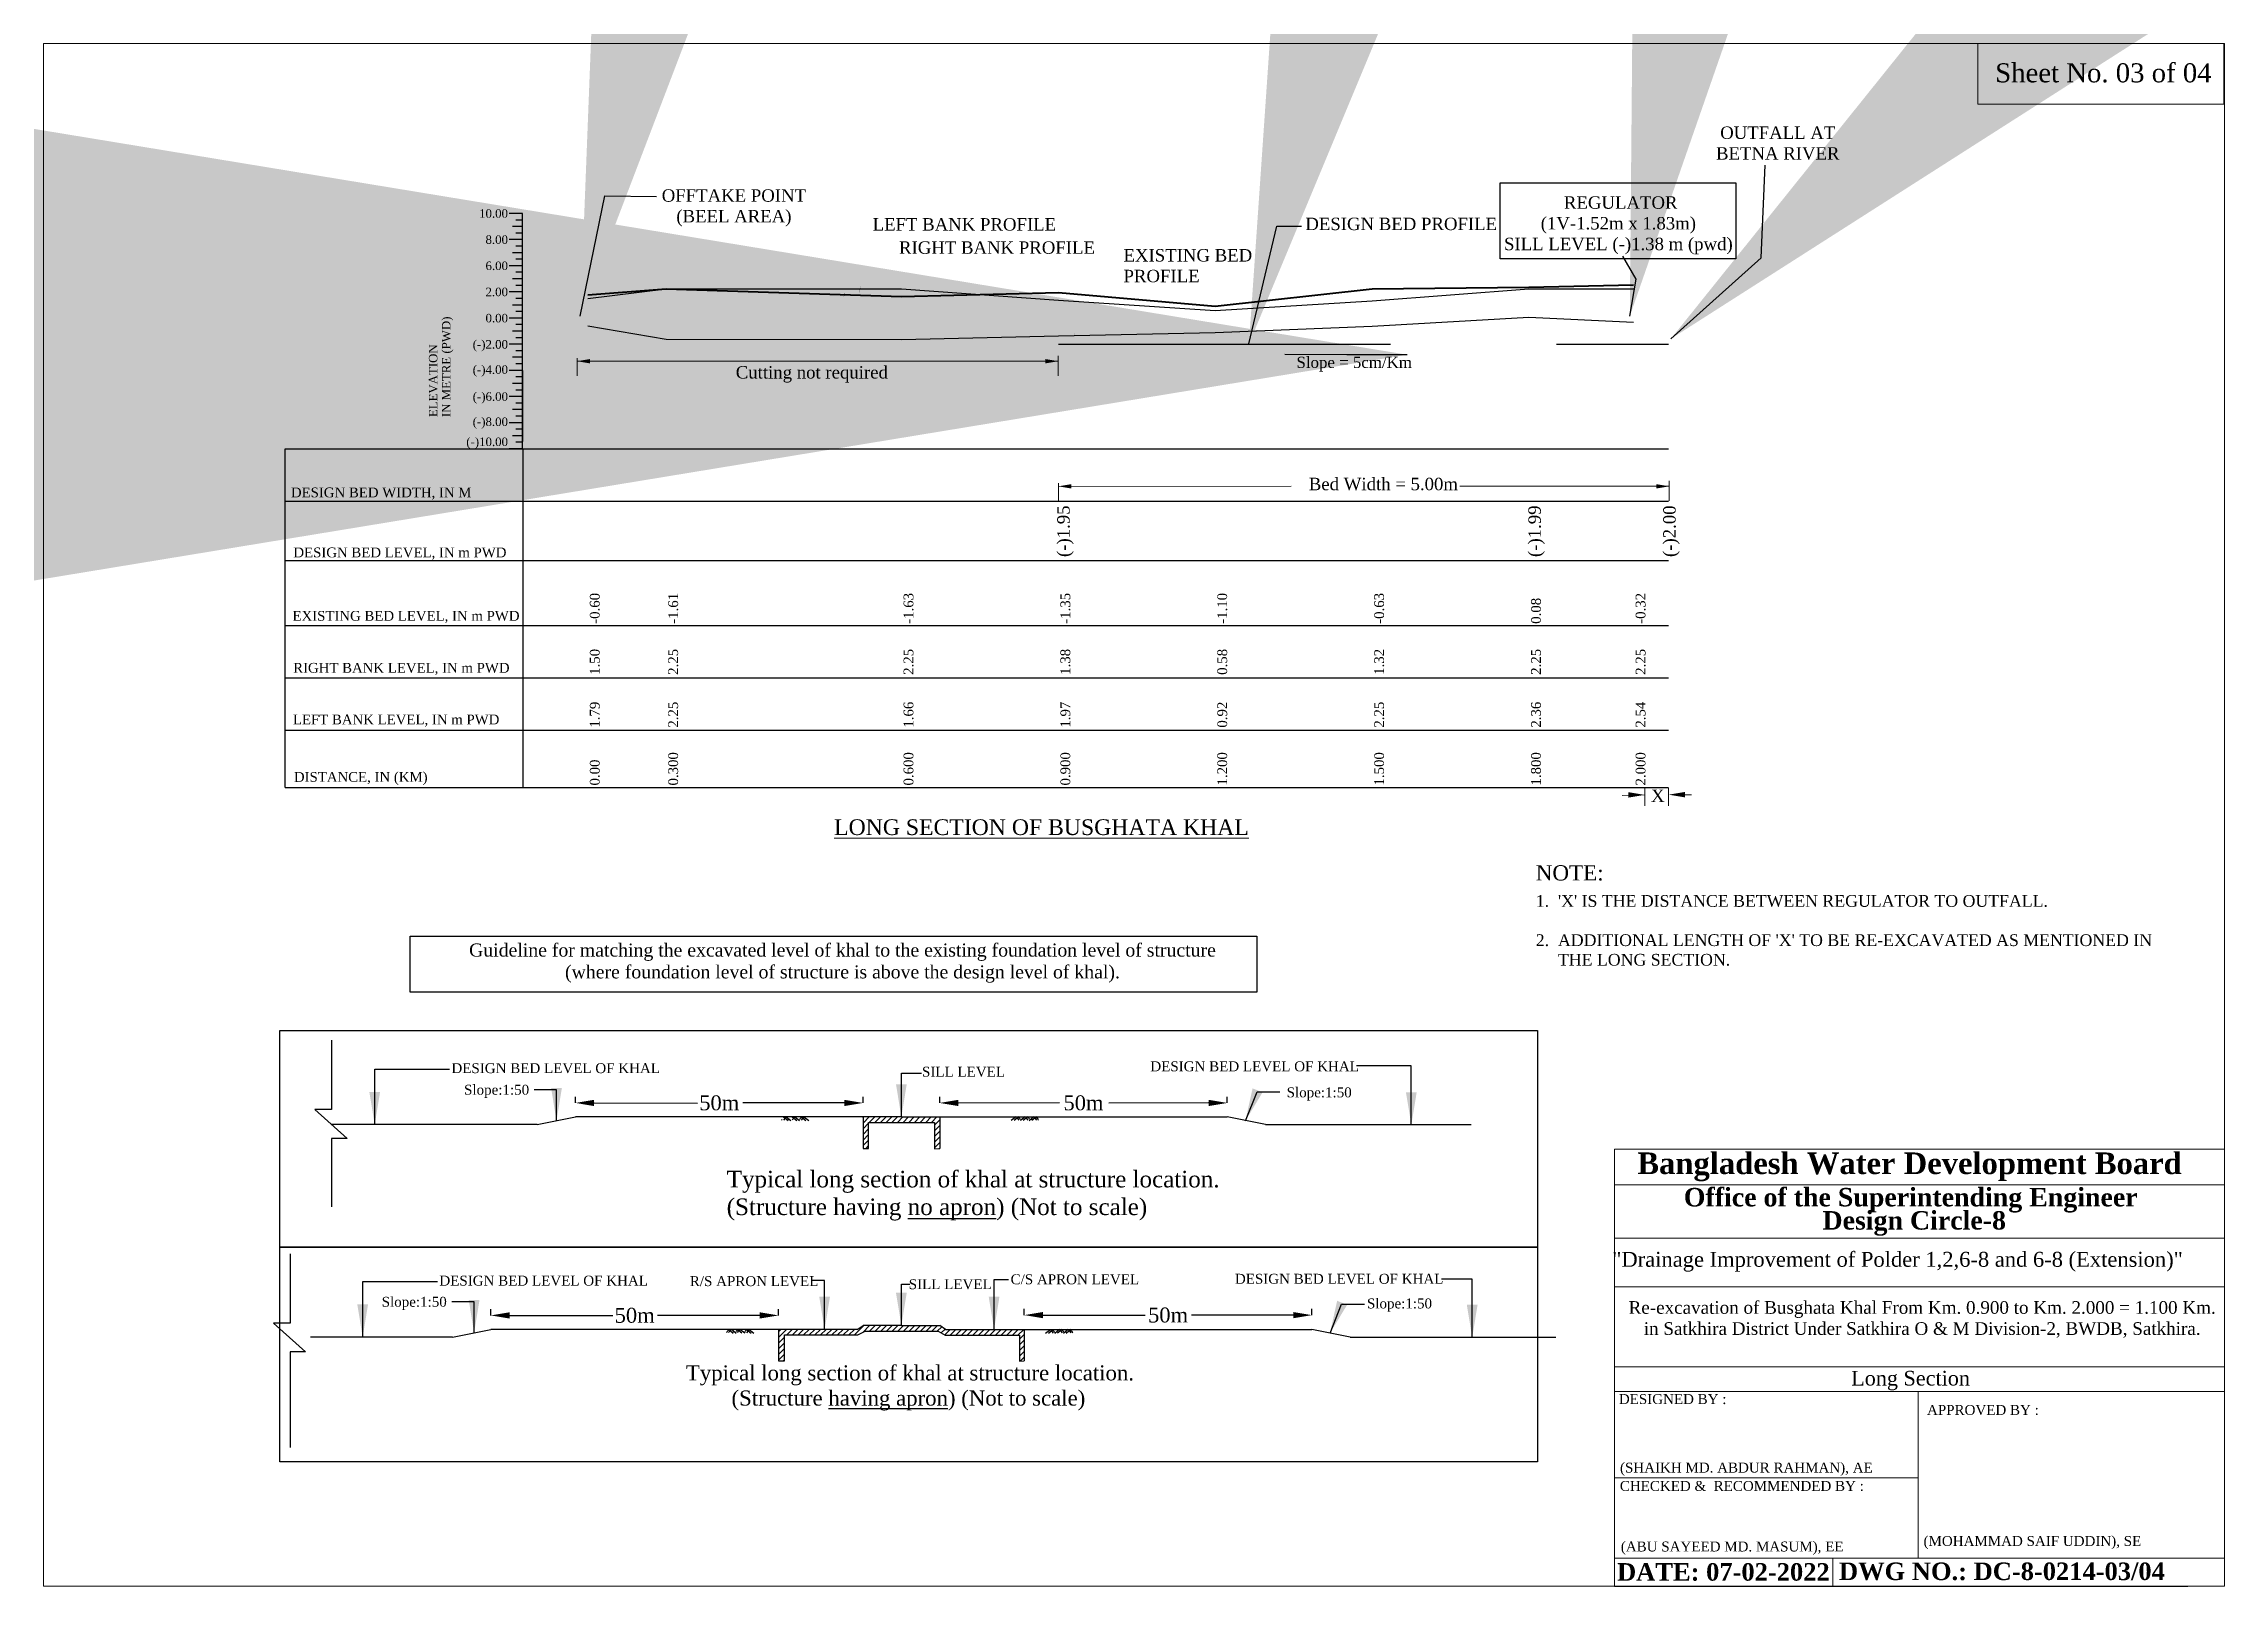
# Model space of a CAD drawing. Header units: metres. Extents: x -148477 to 168932, y -55673 to -2736.
# Drawn here: x -71051.6 to -70884.8, y -20381.7 to -20263.7 of the extents above; entities that cross this region are included whole.
import ezdxf
from ezdxf.enums import TextEntityAlignment as Align

# ---------------------------------------------------------------- set-up
doc = ezdxf.new("R2010")
doc.units = ezdxf.units.M
doc.linetypes.add('DASHEDX2', pattern=[38.1, 25.4, -12.7])
doc.layers.add('Boundary', color=1, linetype='Continuous', lineweight=40)
doc.layers.add('Other line', color=7, linetype='Continuous', lineweight=15)
doc.styles.add('liza', font='times.ttf', dxfattribs={"height": 2})
doc.styles.get("Standard").update_dxf_attribs({"font": 'times.ttf'})
doc.dimstyles.new('ISO-25', dxfattribs={"dimtxt": 2.5, "dimasz": 2.5, "dimexe": 1.25, "dimexo": 0.625, "dimtad": 1, "dimtxsty": 'Standard', "dimcen": 2.5, "dimadec": 0, "dimazin": 0, "dimtfac": 1, "dimtmove": 0, "dimatfit": 3, "dimfxl": 1, "dimarcsym": 0})

msp = doc.modelspace()

# ---------------------------------------------------------------- texts
at = {"color": 0, "lineweight": 30}
for s, p in [('10.00', (-71016.0678, -20277.0393)), ('8.00', (-71016.0678, -20279.0393)), ('6.00', (-71016.0678, -20281.0393)), ('2.00', (-71016.0678, -20283.0393)), ('0.00', (-71016.0678, -20285.0393)), ('(-)2.00', (-71016.0678, -20287.0525)), ('2.00', (-71016.0678, -20287.0393)), ('(-)4.00', (-71016.0678, -20288.9775)), ('(-)6.00', (-71016.0678, -20291.0393)), ('(-)8.00', (-71016.0678, -20292.9643)), ('(-)10.00', (-71016.0678, -20294.4987))]:
    msp.add_text(s, height=0.65, dxfattribs=at).set_placement(p, align=Align.RIGHT)
for s, p in [('IN METRE (PWD)', (-71020.4678, -20292.2843)), ('ELEVATION', (-71021.4678, -20292.2843))]:
    msp.add_text(s, height=0.65, rotation=90, dxfattribs=at).set_placement(p)
at = {"ltscale": 0.5}
for s, height, p in [('DESIGN BED LEVEL OF KHAL', 0.760537, (-70966.9325, -20342.3098)), ('DESIGN BED LEVEL OF KHAL', 0.760537, (-71020.395, -20342.4494)), ('Slope:1:50', 0.76054, (-71019.4263, -20344.099)), ('SILL LEVEL', 0.76054, (-70984.3966, -20342.72)), ('Slope:1:50', 0.76054, (-70956.5028, -20344.301)), ('DESIGN BED LEVEL OF KHAL', 0.760537, (-71021.316, -20358.6958)), ('R/S APRON LEVEL', 0.760537, (-71002.1564, -20358.7344)), ('SILL LEVEL', 0.76054, (-70985.4123, -20358.9693)), ('C/S APRON LEVEL', 0.760537, (-70977.6181, -20358.5947)), ('DESIGN BED LEVEL OF KHAL', 0.760537, (-70960.463, -20358.5562)), ('Slope:1:50', 0.76054, (-71025.728, -20360.3156)), ('Slope:1:50', 0.76054, (-70950.3599, -20360.4417))]:
    msp.add_text(s, height=height, dxfattribs=at).set_placement(p)
at = {"lineweight": 18}
for s, insert, char_height, width, attachment_point in [('Sheet No. 03 of 04', (-70902.3036, -20265.2308), 1.45585, 17.26465, 1), ('{\\fTimes New Roman|b1|i0|c0|p18;Bangladesh Water Development Board}', (-70929.6815, -20348.5159), 1.65175, 59.33034, 1), ('{\\fTimes New Roman|b1|i0|c0|p18;Office of the Superintending Engineer}', (-70926.1239, -20351.2284), 1.412011, 50.718965, 1), ('{\\fTimes New Roman|b1|i0|c0|p18;Design Circle-8}', (-70915.5173, -20353.0015), 1.412011, 50.718965, 1), (' \\P{\\C256;"Drainage Improvement of Polder 1,2,6-8 and 6-8 (Extension)" }', (-70909.7732, -20355.9243), 1.140498, 46.28258, 5), ('Long Section ', (-70908.7763, -20365.9602), 1.121883, 45.258696, 5)]:
    msp.add_mtext(s, dxfattribs=dict(at, insert=insert, char_height=char_height, width=width, attachment_point=attachment_point))
for s, insert, char_height, attachment_point in [('OUTFALL AT \\PBETNA RIVER', (-70918.9375, -20270.0629), 0.95, 2), ('OFFTAKE POINT \\P(BEEL AREA)', (-70998.7865, -20274.8643), 0.95, 2), (' REGULATOR\\P(1V-1.52m x 1.83m)\\PSILL LEVEL (-)1.38 m (pwd)', (-70931.1291, -20275.4026), 0.95, 2), ('LEFT BANK PROFILE', (-70988.1719, -20277.0718), 0.95, 1), ('DESIGN BED PROFILE', (-70955.0767, -20277.0352), 0.95, 1), ('RIGHT BANK PROFILE', (-70986.1569, -20278.8461), 0.95, 1), ('EXISTING BED \\PPROFILE', (-70968.9845, -20279.4375), 0.95, 1), ('Slope = 5cm/Km', (-70955.7535, -20287.6701), 0.855, 1), ('Cutting not required ', (-70992.8244, -20289.0161), 0.95, 5), ('Bed Width = 5.00m', (-70949.1037, -20297.4119), 0.95, 5), ('DESIGNED BY :', (-70931.0927, -20366.9909), 0.760358, 1), ('APPROVED BY :', (-70907.5195, -20367.8256), 0.760358, 1), ('(SHAIKH MD. ABDUR RAHMAN), AE', (-70931.0048, -20372.2346), 0.760358, 1), ('CHECKED &  RECOMMENDED BY :', (-70931.0155, -20373.6374), 0.760358, 1), ('(ABU SAYEED MD. MASUM), EE', (-70930.9414, -20378.2679), 0.760358, 1), ('(MOHAMMAD SAIF UDDIN), SE', (-70907.7849, -20377.8446), 0.760358, 1), ('{\\fTimes New Roman|b1|i0|c0|p18;DATE: \\C0;07-02-2022} ', (-70931.2268, -20379.9197), 1.341271, 1), ('{\\fTimes New Roman|b1|i0|c0|p18;DWG NO.: DC-8-0214-03/04} ', (-70914.2513, -20379.8722), 1.341271, 1)]:
    msp.add_mtext(s, dxfattribs=dict(at, insert=insert, char_height=char_height, attachment_point=attachment_point))
at = {"color": 0, "lineweight": 30, "char_height": 0.75, "attachment_point": 1}
for s, insert in [('DESIGN BED WIDTH, IN M', (-71032.6736, -20297.6702)), ('DESIGN BED LEVEL, IN m PWD', (-71032.4829, -20302.2586)), ('EXISTING BED LEVEL, IN m PWD', (-71032.5536, -20307.1072)), ('RIGHT BANK LEVEL, IN m PWD', (-71032.4987, -20311.0821)), ('LEFT BANK LEVEL, IN m PWD', (-71032.5215, -20315.0318)), ('DISTANCE, IN (KM)', (-71032.4432, -20319.4249))]:
    msp.add_mtext(s, dxfattribs=dict(at, insert=insert))
at = {"linetype": 'ByBlock', "lineweight": 30, "ltscale": 0.5, "char_height": 0.95, "width": 1.935, "attachment_point": 1, "rotation": 90, "style": 'liza'}
for s, insert in [('(-)1.95', (-70974.0544, -20302.9852)), ('(-)1.99', (-70938.0131, -20302.9852)), ('(-)2.00', (-70927.6983, -20302.9852))]:
    msp.add_mtext(s, dxfattribs=dict(at, insert=insert))
at = {"color": 7, "linetype": 'ByBlock', "lineweight": 30, "ltscale": 0.5, "char_height": 0.75, "width": 2.15, "attachment_point": 1, "rotation": 90, "style": 'liza'}
for s, insert in [('-0.60', (-71009.807, -20308.0899)), ('-1.61', (-71003.807, -20308.0899)), ('-1.63', (-70985.807, -20308.0899)), ('-1.35', (-70973.807, -20308.0899)), ('-1.10', (-70961.807, -20308.0899)), ('-0.63', (-70949.807, -20308.0899)), ('0.08', (-70937.807, -20308.0899)), ('-0.32', (-70929.807, -20308.0899)), ('1.50', (-71009.807, -20311.9922)), ('2.25', (-71003.807, -20311.9922)), ('2.25', (-70985.807, -20311.9922)), ('1.38', (-70973.807, -20311.9922)), ('0.58', (-70961.807, -20311.9922)), ('1.32', (-70949.807, -20311.9922)), ('2.25', (-70937.807, -20311.9922)), ('2.25', (-70929.807, -20311.9922)), ('1.79', (-71009.807, -20316.0307)), ('2.25', (-71003.807, -20316.0307)), ('1.66', (-70985.807, -20316.0307)), ('1.97', (-70973.807, -20316.0307)), ('0.92', (-70961.807, -20316.0307)), ('2.25', (-70949.807, -20316.0307)), ('2.36', (-70937.807, -20316.0307)), ('2.54', (-70929.807, -20316.0307)), ('0.300', (-71003.807, -20320.4548)), ('0.600', (-70985.807, -20320.4548)), ('0.900', (-70973.807, -20320.4548)), ('1.200', (-70961.807, -20320.4548)), ('1.500', (-70949.807, -20320.4548)), ('1.800', (-70937.807, -20320.4548)), ('2.000', (-70929.807, -20320.4548)), ('0.00', (-71009.807, -20320.4548))]:
    msp.add_mtext(s, dxfattribs=dict(at, insert=insert))
at = {"linetype": 'Continuous', "lineweight": 18, "insert": (-70928.6305, -20320.7649), "char_height": 0.95, "attachment_point": 1}
msp.add_mtext('X', dxfattribs=at)
at = {"linetype": 'ByBlock', "lineweight": 18}
for s, insert, char_height, width, attachment_point in [('\\pi-1200,l1200,t5.16e+004;{\\LLONG SECTION OF BUSGHATA KHAL }', (-70991.1179, -20323.0412), 1.2, 54.772863, 1), ('Re-excavation of Busghata Khal From Km. 0.900 to Km. 2.000 = 1.100 Km. in Satkhira District Under Satkhira O & M Division-2, BWDB, Satkhira.', (-70907.8895, -20359.8863), 0.966, 45.507824, 2)]:
    msp.add_mtext(s, dxfattribs=dict(at, insert=insert, char_height=char_height, width=width, attachment_point=attachment_point))
at = {"color": 0, "lineweight": 18, "insert": (-70937.449, -20330.4009), "char_height": 1.167944, "width": 47.396395, "attachment_point": 4}
msp.add_mtext("NOTE:\\P{\\H0.1712x;\\P\\H4.5x;1. \\C256; 'X' IS THE DISTANCE BETWEEN REGULATOR TO OUTFALL.\\P\\P\\C0;2. \\C256; ADDITIONAL LENGTH OF 'X' TO BE RE-EXCAVATED AS MENTIONED IN \\P     THE LONG SECTION.}", dxfattribs=at)
at = {"ltscale": 0.5}
for s, insert, char_height, width, attachment_point in [('Guideline for matching the excavated level of khal to the existing foundation level of structure\\P(where foundation level of structure is above the design level of khal).', (-70990.4812, -20332.5387), 1, 71.339499, 2), ('Typical long section of khal at structure location.\\P(Structure having {\\Lno apron}) (Not to scale)', (-70999.3382, -20349.9175), 1.269675, 36.896622, 1), ('Typical long section of khal at structure location.\\P        (Structure {\\Lhaving apron}) (Not to scale)', (-71002.4557, -20364.7925), 1.15425, 34.005203, 1)]:
    msp.add_mtext(s, dxfattribs=dict(at, insert=insert, char_height=char_height, width=width, attachment_point=attachment_point))
at = {"color": 2, "lineweight": -2, "insert": (-70999.4598, -20333.1073), "char_height": 0.002, "width": 0.036969, "attachment_point": 1, "style": 'liza'}
msp.add_mtext('Guideline for ', dxfattribs=at)
at = {"ltscale": 0.5, "char_height": 1.14, "attachment_point": 5}
for insert in [(-70999.9078, -20344.7289), (-70972.0448, -20344.7289), (-71006.3773, -20360.9753), (-70965.5753, -20360.9541)]:
    msp.add_mtext('50m', dxfattribs=dict(at, insert=insert))

# ---------------------------------------------------------------- hatches: boundary and pattern name
at = {"lineweight": -2}
h = msp.add_hatch(dxfattribs=at)
h.set_pattern_fill('ANSI31', color=256, scale=0.096187, style=0)
h.set_pattern_definition([(45, (-70798.66412, -20473.03274), (-0.2159471, 0.2159471), [])])
h.paths.add_polyline_path([(-70983.0433, -20348.2103), (-70983.0433, -20345.8013), (-70985.9763, -20345.8013), (-70988.9092, -20345.8013), (-70988.9092, -20348.2103), (-70988.4778, -20348.2103), (-70988.4778, -20346.22), (-70983.454, -20346.22), (-70983.454, -20348.2275)])
h.paths.add_polyline_path([(-70976.5738, -20364.4567), (-70976.5738, -20362.0477), (-70982.5906, -20362.0477), (-70983.0433, -20361.7459), (-70985.9763, -20361.7459), (-70988.9092, -20361.7459), (-70989.3619, -20362.0477), (-70995.3787, -20362.0477), (-70995.3787, -20364.4567), (-70994.9125, -20364.4567), (-70994.9125, -20362.4705), (-70989.3185, -20362.4705), (-70988.7493, -20362.1781), (-70983.1716, -20362.1781), (-70982.6187, -20362.4867), (-70976.9384, -20362.4867), (-70976.9384, -20364.4689)])

# ---------------------------------------------------------------- linework, layer by layer
at = {"color": 0, "lineweight": 30}
for p, q in [((-71014.9678, -20276.7143), (-71015.9678, -20276.7143)), ((-71014.9678, -20277.7143), (-71015.7178, -20277.7143)), ((-71014.9678, -20277.2143), (-71015.4678, -20277.2143)), ((-71014.9678, -20278.2143), (-71015.4678, -20278.2143)), ((-71014.9678, -20294.7143), (-71014.9678, -20276.7143)), ((-71014.9678, -20278.7143), (-71015.9678, -20278.7143)), ((-71014.9678, -20278.7143), (-71015.9678, -20278.7143)), ((-71014.9678, -20278.7143), (-71015.9678, -20278.7143)), ((-71014.9678, -20279.7143), (-71015.7178, -20279.7143)), ((-71014.9678, -20279.2143), (-71015.4678, -20279.2143)), ((-71014.9678, -20280.7143), (-71015.9678, -20280.7143)), ((-71014.9678, -20280.7143), (-71015.9678, -20280.7143)), ((-71014.9678, -20280.2143), (-71015.4678, -20280.2143)), ((-71014.9678, -20281.2143), (-71015.4678, -20281.2143)), ((-71014.9678, -20281.2143), (-71015.4678, -20281.2143)), ((-71014.9678, -20282.7143), (-71015.9678, -20282.7143)), ((-71014.9678, -20281.7143), (-71015.7178, -20281.7143)), ((-71014.9678, -20281.7143), (-71015.7178, -20281.7143)), ((-71014.9678, -20282.2143), (-71015.4678, -20282.2143)), ((-71014.9678, -20283.2143), (-71015.4678, -20283.2143)), ((-71014.9678, -20284.7143), (-71015.9678, -20284.7143)), ((-71014.9678, -20283.7143), (-71015.7178, -20283.7143)), ((-71014.9678, -20284.2143), (-71015.4678, -20284.2143)), ((-71014.9678, -20285.7143), (-71015.7178, -20285.7143)), ((-71014.9678, -20285.2143), (-71015.4678, -20285.2143)), ((-71014.9678, -20286.2143), (-71015.4678, -20286.2143)), ((-71014.9678, -20286.7143), (-71015.9678, -20286.7143)), ((-71014.9678, -20287.7143), (-71015.7178, -20287.7143)), ((-71014.9678, -20287.2143), (-71015.4678, -20287.2143)), ((-71014.9678, -20288.2143), (-71015.4678, -20288.2143)), ((-71014.9678, -20288.7143), (-71015.9678, -20288.7143)), ((-71014.9678, -20289.7143), (-71015.7178, -20289.7143)), ((-71014.9678, -20289.2143), (-71015.4678, -20289.2143)), ((-71014.9678, -20290.7143), (-71015.9678, -20290.7143)), ((-71014.9678, -20290.2143), (-71015.4678, -20290.2143)), ((-71014.9678, -20291.2143), (-71015.4678, -20291.2143)), ((-71014.9678, -20292.7143), (-71015.9678, -20292.7143)), ((-71014.9678, -20291.7143), (-71015.7178, -20291.7143)), ((-71014.9678, -20292.2143), (-71015.4678, -20292.2143)), ((-71014.9678, -20293.2143), (-71015.4678, -20293.2143)), ((-71033.1083, -20294.7097), (-70927.2828, -20294.7097)), ((-71014.9678, -20294.7143), (-71015.9678, -20294.7143)), ((-71014.9678, -20293.7143), (-71015.7178, -20293.7143)), ((-71014.9678, -20294.2143), (-71015.4678, -20294.2143)), ((-71014.9149, -20320.6143), (-71014.9149, -20294.7097)), ((-71033.1083, -20298.7089), (-70927.2828, -20298.7089)), ((-71033.1083, -20303.2614), (-70927.2828, -20303.2614)), ((-71033.1083, -20320.6143), (-70927.3055, -20320.6143))]:
    msp.add_line(p, q, dxfattribs=at)
at = {"color": 4, "linetype": 'ByBlock', "lineweight": 30, "ltscale": 0.5}
for p, q in [((-71009.9678, -20283.2143), (-71003.9678, -20282.4643)), ((-71003.9678, -20282.4643), (-70985.9678, -20282.4643)), ((-70985.9678, -20282.4643), (-70973.9678, -20283.3343)), ((-70949.9678, -20283.3943), (-70937.9678, -20282.4643)), ((-70937.9678, -20282.4643), (-70929.9678, -20282.4643)), ((-70973.9678, -20283.3343), (-70961.9678, -20284.1343)), ((-70961.9678, -20284.1343), (-70949.9678, -20283.3943))]:
    msp.add_line(p, q, dxfattribs=at)
at = {"color": 3, "linetype": 'Continuous', "lineweight": -3, "ltscale": 0.5}
for p, q in [((-70949.9678, -20285.3413), (-70937.9678, -20284.6313)), ((-70937.9678, -20284.6313), (-70929.9678, -20285.0313)), ((-71009.9678, -20285.3113), (-71003.9678, -20286.3213)), ((-71003.9678, -20286.3213), (-70985.9678, -20286.3413)), ((-70985.9678, -20286.3413), (-70973.9678, -20286.0613)), ((-70973.9678, -20286.0613), (-70961.9678, -20285.8113)), ((-70961.9678, -20285.8113), (-70949.9678, -20285.3413))]:
    msp.add_line(p, q, dxfattribs=at)
at = {"linetype": 'ByBlock', "lineweight": 18, "ltscale": 2}
for p, q in [((-71010.7818, -20289.1194), (-71010.7818, -20287.7788)), ((-70990.0116, -20288.0071), (-71010.7818, -20288.0125)), ((-70973.9913, -20288.0094), (-70989.987, -20288.0094)), ((-70973.9913, -20288.944), (-70973.9913, -20287.6034)), ((-70973.9913, -20289.1194), (-70973.9913, -20287.7788)), ((-70973.9673, -20298.6864), (-70973.9673, -20297.3458)), ((-70956.1522, -20297.5762), (-70973.9673, -20297.5796)), ((-70927.2539, -20297.5764), (-70943.2496, -20297.5764)), ((-70927.2539, -20298.5111), (-70927.2539, -20297.1705)), ((-70927.2539, -20298.6864), (-70927.2539, -20297.3458))]:
    msp.add_line(p, q, dxfattribs=at)
at = {"color": 1, "linetype": 'DASHEDX2', "lineweight": -2}
msp.add_line((-70973.9656, -20286.7143), (-70927.2828, -20286.7143), dxfattribs=at)
at = {"lineweight": 30}
for p, q in [((-71014.9678, -20288.7143), (-71014.9678, -20294.1443)), ((-71033.1083, -20308.2143), (-70927.2828, -20308.2143)), ((-71033.1083, -20312.2143), (-70927.2828, -20312.2143)), ((-71033.1083, -20316.2143), (-70927.2828, -20316.2143))]:
    msp.add_line(p, q, dxfattribs=at)
at = {"color": 7, "linetype": 'ByBlock', "lineweight": 30, "ltscale": 0.5}
msp.add_line((-71033.1083, -20320.6143), (-71033.1083, -20294.7097), dxfattribs=at)
at = {"linetype": 'Continuous', "lineweight": 18, "ltscale": 2}
for p, q in [((-70930.8455, -20321.2227), (-70929.1131, -20321.1725)), ((-70929.1131, -20320.6494), (-70929.1131, -20321.9985)), ((-70927.3027, -20320.6494), (-70927.3027, -20321.9985)), ((-70926.0327, -20321.1746), (-70925.5318, -20321.1803))]:
    msp.add_line(p, q, dxfattribs=at)
at = {"ltscale": 0.5}
for p, q in [((-71029.5611, -20339.9354), (-71029.5611, -20345.2363)), ((-71010.9064, -20344.7289), (-71010.9064, -20344.2539)), ((-71009.4814, -20344.7289), (-71001.5696, -20344.7531)), ((-70990.3342, -20344.7289), (-70998.1019, -20344.7112)), ((-70988.9092, -20344.7289), (-70988.9092, -20344.2539)), ((-70983.0433, -20344.7289), (-70983.0433, -20344.2539)), ((-70981.6183, -20344.7289), (-70973.892, -20344.7066)), ((-70962.4712, -20344.7289), (-70970.1007, -20344.7401)), ((-70961.0462, -20344.7289), (-70961.0462, -20344.2539)), ((-71029.5611, -20345.2363), (-71030.8369, -20345.2363)), ((-71030.8369, -20345.2363), (-71028.3791, -20347.4419)), ((-71013.8393, -20346.3879), (-71029.5611, -20346.3879)), ((-71013.8393, -20346.3879), (-71010.9064, -20345.8013)), ((-70988.9092, -20345.8013), (-71010.9064, -20345.8013)), ((-70995.0978, -20345.9866), (-70995.1492, -20346.0378)), ((-70994.786, -20345.7874), (-70994.9972, -20346.0369)), ((-70994.9972, -20345.7874), (-70994.6399, -20346.0709)), ((-70994.786, -20345.7874), (-70994.4258, -20346.0731)), ((-70994.6451, -20345.9866), (-70994.6965, -20346.0378)), ((-70994.126, -20345.7834), (-70994.3373, -20346.0328)), ((-70994.3373, -20345.7834), (-70993.98, -20346.0668)), ((-70994.126, -20345.7834), (-70993.7659, -20346.0691)), ((-70993.7368, -20345.9965), (-70993.7882, -20346.0478)), ((-70993.5929, -20345.7931), (-70993.7486, -20345.9486)), ((-70993.425, -20345.7973), (-70993.6362, -20346.0468)), ((-70993.6362, -20345.7973), (-70993.2789, -20346.0808)), ((-70993.425, -20345.7973), (-70993.0648, -20346.083)), ((-70985.9763, -20345.8013), (-70988.9092, -20345.8013)), ((-70988.9092, -20345.8013), (-70988.9092, -20348.2103)), ((-70985.9763, -20345.8013), (-70983.0433, -20345.8013)), ((-70983.0433, -20345.8013), (-70983.0433, -20348.2103)), ((-70983.0433, -20345.8013), (-70961.0462, -20345.8013)), ((-70977.2072, -20345.7973), (-70977.5673, -20346.083)), ((-70976.9959, -20345.7973), (-70977.3532, -20346.0808)), ((-70977.2072, -20345.7973), (-70976.9959, -20346.0468)), ((-70977.0392, -20345.7931), (-70976.8836, -20345.9486)), ((-70976.8953, -20345.9965), (-70976.844, -20346.0478)), ((-70976.5061, -20345.7961), (-70976.8662, -20346.0818)), ((-70976.2948, -20345.7961), (-70976.6522, -20346.0795)), ((-70976.5061, -20345.7961), (-70976.2948, -20346.0455)), ((-70976.3382, -20345.7918), (-70976.1825, -20345.9474)), ((-70975.8462, -20345.8001), (-70976.2063, -20346.0858)), ((-70975.6349, -20345.8001), (-70975.9922, -20346.0836)), ((-70975.987, -20345.9993), (-70975.9357, -20346.0505)), ((-70975.8462, -20345.8001), (-70975.6349, -20346.0496)), ((-70975.6782, -20345.7959), (-70975.5226, -20345.9514)), ((-70975.5343, -20345.9993), (-70975.483, -20346.0505)), ((-70958.1133, -20346.3879), (-70961.0462, -20345.8013)), ((-70958.1133, -20346.3879), (-70942.3915, -20346.3879)), ((-71028.3791, -20347.4419), (-71029.5611, -20347.4419)), ((-71029.5611, -20347.4419), (-71029.5611, -20352.6812)), ((-71032.7319, -20356.2593), (-71032.7319, -20361.5602)), ((-71032.7319, -20361.5602), (-71034.0077, -20361.5602)), ((-71034.0077, -20361.5602), (-71031.5499, -20363.7658)), ((-71017.3759, -20360.9753), (-71017.3759, -20360.5003)), ((-71015.9509, -20360.9753), (-71008.049, -20360.9753)), ((-70996.8037, -20360.9753), (-71004.6366, -20360.9753)), ((-70995.3787, -20360.9753), (-70995.3787, -20360.5003)), ((-70976.5738, -20360.9541), (-70976.5738, -20360.4791)), ((-70975.1488, -20360.9541), (-70967.3163, -20360.9541)), ((-70956.0017, -20360.9541), (-70963.7746, -20360.9541)), ((-70954.5767, -20360.9541), (-70954.5767, -20360.4791)), ((-71020.3088, -20362.6343), (-71031.1804, -20362.6343)), ((-71020.3088, -20362.6343), (-71017.3759, -20362.0477)), ((-70995.3787, -20362.0477), (-71017.3759, -20362.0477)), ((-70999.2939, -20362.2384), (-70999.3452, -20362.2897)), ((-70999.15, -20362.0477), (-70999.3056, -20362.2032)), ((-70998.982, -20362.0392), (-70999.1933, -20362.2887)), ((-70999.1933, -20362.0392), (-70998.836, -20362.3227)), ((-70998.982, -20362.0392), (-70998.6219, -20362.3249)), ((-70998.8412, -20362.2384), (-70998.8925, -20362.2897)), ((-70998.49, -20362.0437), (-70998.6457, -20362.1992)), ((-70998.3221, -20362.0352), (-70998.5334, -20362.2847)), ((-70998.5334, -20362.0352), (-70998.176, -20362.3187)), ((-70998.3221, -20362.0352), (-70997.962, -20362.3209)), ((-70997.9329, -20362.2484), (-70997.9842, -20362.2996)), ((-70997.789, -20362.0577), (-70997.9446, -20362.2132)), ((-70997.621, -20362.0492), (-70997.8323, -20362.2987)), ((-70997.8323, -20362.0492), (-70997.475, -20362.3327)), ((-70997.621, -20362.0492), (-70997.2609, -20362.3349)), ((-70989.3619, -20362.0477), (-70995.3787, -20362.0477)), ((-70995.3787, -20362.0477), (-70995.3787, -20364.4567)), ((-70989.5128, -20362.0477), (-70990.5188, -20362.0477)), ((-70989.3619, -20362.0477), (-70988.9092, -20361.7459)), ((-70985.9763, -20361.7459), (-70988.9092, -20361.7459)), ((-70985.9763, -20361.7459), (-70983.0433, -20361.7459)), ((-70982.5906, -20362.0477), (-70983.0433, -20361.7459)), ((-70982.5906, -20362.0477), (-70976.5738, -20362.0477)), ((-70982.4397, -20362.0477), (-70981.4337, -20362.0477)), ((-70976.5738, -20362.0477), (-70976.5738, -20364.4567)), ((-70976.5738, -20362.0477), (-70954.5767, -20362.0477)), ((-70974.5808, -20362.0757), (-70974.9409, -20362.3614)), ((-70974.3695, -20362.0757), (-70974.7269, -20362.3591)), ((-70974.5808, -20362.0757), (-70974.3695, -20362.3251)), ((-70974.4128, -20362.0841), (-70974.2572, -20362.2396)), ((-70974.2689, -20362.2748), (-70974.2176, -20362.3261)), ((-70973.8797, -20362.0617), (-70974.2399, -20362.3474)), ((-70973.6684, -20362.0617), (-70974.0258, -20362.3451)), ((-70973.8797, -20362.0617), (-70973.6684, -20362.3112)), ((-70973.7118, -20362.0702), (-70973.5561, -20362.2257)), ((-70973.2198, -20362.0657), (-70973.5799, -20362.3514)), ((-70973.0085, -20362.0657), (-70973.3659, -20362.3492)), ((-70973.3606, -20362.2649), (-70973.3093, -20362.3162)), ((-70973.2198, -20362.0657), (-70973.0085, -20362.3152)), ((-70973.0518, -20362.0742), (-70972.8962, -20362.2297)), ((-70972.9079, -20362.2649), (-70972.8566, -20362.3162)), ((-70951.6438, -20362.6343), (-70954.5767, -20362.0477)), ((-70951.6438, -20362.6343), (-70935.922, -20362.6343)), ((-71031.5499, -20363.7658), (-71032.7319, -20363.7658)), ((-71032.7319, -20363.7658), (-71032.7319, -20371.0747))]:
    msp.add_line(p, q, dxfattribs=at)
at = {"lineweight": -2}
for p, q in [((-70988.4778, -20348.2103), (-70988.4778, -20346.22)), ((-70988.4778, -20346.22), (-70983.454, -20346.22)), ((-70983.454, -20346.22), (-70983.454, -20348.2275)), ((-70988.9092, -20348.2103), (-70988.4778, -20348.2103)), ((-70983.454, -20348.2275), (-70983.0433, -20348.2103)), ((-70994.9125, -20364.4567), (-70994.9125, -20362.4705)), ((-70994.9125, -20362.4705), (-70989.3185, -20362.4705)), ((-70989.3185, -20362.4705), (-70988.7493, -20362.1781)), ((-70988.7493, -20362.1781), (-70983.1716, -20362.1781)), ((-70983.1716, -20362.1781), (-70982.6187, -20362.4867)), ((-70982.6187, -20362.4867), (-70976.9384, -20362.4867)), ((-70976.9384, -20362.4867), (-70976.9384, -20364.4689)), ((-70995.3787, -20364.4567), (-70994.9125, -20364.4567)), ((-70976.9384, -20364.4689), (-70976.5738, -20364.4567))]:
    msp.add_line(p, q, dxfattribs=at)
at = {"lineweight": 18}
for p, q in [((-70931.4198, -20348.2595), (-70884.7748, -20348.2595)), ((-70931.4198, -20348.2595), (-70884.7748, -20348.2595)), ((-70931.4198, -20348.2595), (-70884.7748, -20348.2595)), ((-70931.4198, -20381.6957), (-70931.4198, -20348.2595)), ((-70919.0922, -20348.2595), (-70884.7748, -20348.2595)), ((-70931.4198, -20381.6957), (-70931.4198, -20348.5107)), ((-70931.3792, -20350.9814), (-70884.7748, -20350.9814)), ((-70931.4198, -20355.0762), (-70884.7748, -20355.0762)), ((-70931.4199, -20358.797), (-70884.7748, -20358.797)), ((-70931.4198, -20364.9164), (-70884.7748, -20364.9164)), ((-70931.4198, -20366.7901), (-70884.7748, -20366.7901)), ((-70908.19, -20366.7901), (-70908.19, -20379.5313)), ((-70931.4198, -20373.4084), (-70908.19, -20373.4084)), ((-70931.4198, -20379.5313), (-70884.7748, -20379.5313)), ((-70927.8441, -20379.5313), (-70884.7748, -20379.5313)), ((-70927.8441, -20379.5313), (-70884.7748, -20379.5313)), ((-70927.8441, -20379.5313), (-70884.7748, -20379.5313)), ((-70931.4198, -20381.6957), (-70887.5587, -20381.6957))]:
    msp.add_line(p, q, dxfattribs=at)
at = {"lineweight": 18, "ltscale": 0.5}
msp.add_lwpolyline([(-71051.5893, -20381.6899), (-71051.5893, -20263.7266), (-70884.7725, -20263.7266), (-70884.7725, -20381.6899), (-71051.5893, -20381.6899)], close=True, dxfattribs=at)
at = {"lineweight": 18}
msp.add_lwpolyline([(-70884.8182, -20263.7266), (-70903.6377, -20263.7266), (-70903.6377, -20268.3459), (-70884.8182, -20268.3459)], close=True, dxfattribs=at)
at = {"color": 1, "lineweight": -2}
msp.add_lwpolyline([(-70940.1826, -20274.3726), (-70922.1481, -20274.3726), (-70922.1481, -20280.1787), (-70940.1826, -20280.1787)], close=True, dxfattribs=at)
at = {"lineweight": 18}
for points in [[(-70988.1872, -20277.6799, 0, 0, 0), (-70989.4054, -20277.7679, 0, 0, 0), (-70990.1577, -20281.8844, 0.2157, 0, 0), (-70990.3207, -20282.904, 0, 0, 0)], [(-70986.5033, -20279.417, 0, 0, 0), (-70988.5507, -20279.417, 0, 0, 0), (-70989.0078, -20281.8387, 0.2157, 0, 0), (-70989.1629, -20282.4622, 0, 0, 0)], [(-70969.1399, -20280.0759, 0, 0, 0), (-70970.8766, -20280.0613, 0, 0, 0), (-70972.4381, -20284.9936, 0.2157, 0, 0), (-70972.7749, -20286.0119, 0, 0, 0)]]:
    msp.add_lwpolyline(points, format="xyseb", dxfattribs=at)
at = {"color": 0, "lineweight": 30}
msp.add_lwpolyline([(-71019.9678, -20292.4143, 0, 0, 0), (-71019.9678, -20284.6676, 0.2767, 0, 0), (-71019.9678, -20284.1143, 0, 0, 0)], format="xyseb", dxfattribs=at)
at = {"color": 2, "lineweight": -2}
msp.add_lwpolyline([(-71023.5494, -20331.9828), (-70958.7828, -20331.9828), (-70958.7828, -20336.2705), (-71023.5494, -20336.2705)], close=True, dxfattribs=at)
at = {"ltscale": 0.5}
for points in [[(-71033.508, -20339.1887), (-70937.3176, -20339.1887), (-70937.3176, -20355.7681), (-71033.508, -20355.7681)], [(-71033.508, -20355.7681), (-70937.3176, -20355.7681), (-70937.3176, -20372.1825), (-71033.508, -20372.1825)]]:
    msp.add_lwpolyline(points, close=True, dxfattribs=at)
at = {"linetype": 'ByBlock', "lineweight": 18, "ltscale": 2}
for points in [[(-71009.7818, -20287.8459), (-71009.7818, -20288.1792), (-71010.7818, -20288.0125)], [(-70974.965, -20287.8445), (-70974.965, -20288.1778), (-70973.965, -20288.0112)], [(-70972.9673, -20297.4129), (-70972.9673, -20297.7463), (-70973.9673, -20297.5796)], [(-70928.2275, -20297.4116), (-70928.2275, -20297.7449), (-70927.2275, -20297.5782)]]:
    msp.add_solid(points, dxfattribs=at)
at = {"linetype": 'Continuous', "lineweight": 18, "ltscale": 2}
for points in [[(-70930.3797, -20320.9639), (-70930.3797, -20321.3839), (-70929.1197, -20321.1739)], [(-70926.0264, -20320.9454), (-70926.0264, -20321.3654), (-70927.2864, -20321.1554)]]:
    msp.add_solid(points, dxfattribs=at)
at = {"ltscale": 0.5}
for points in [[(-71009.4814, -20344.4914), (-71009.4814, -20344.9664), (-71010.9064, -20344.7289)], [(-70990.3342, -20344.4914), (-70990.3342, -20344.9664), (-70988.9092, -20344.7289)], [(-70981.6183, -20344.4914), (-70981.6183, -20344.9664), (-70983.0433, -20344.7289)], [(-70962.4712, -20344.4914), (-70962.4712, -20344.9664), (-70961.0462, -20344.7289)], [(-71015.9509, -20360.7378), (-71015.9509, -20361.2128), (-71017.3759, -20360.9753)], [(-70996.8037, -20360.7378), (-70996.8037, -20361.2128), (-70995.3787, -20360.9753)], [(-70975.1488, -20360.7166), (-70975.1488, -20361.1916), (-70976.5738, -20360.9541)], [(-70956.0017, -20360.7166), (-70956.0017, -20361.1916), (-70954.5767, -20360.9541)]]:
    msp.add_solid(points, dxfattribs=at)
at = {"layer": 'Boundary', "color": 6, "linetype": 'ByBlock', "ltscale": 0.5}
for p, q in [((-71009.9678, -20282.9243), (-71003.9678, -20282.4643)), ((-71003.9678, -20282.4643), (-70985.9678, -20283.0543)), ((-70985.9678, -20283.0543), (-70973.9678, -20282.7443)), ((-70973.9678, -20282.7443), (-70961.9678, -20283.7943)), ((-70961.9678, -20283.7943), (-70949.9678, -20282.4643)), ((-70949.9678, -20282.4643), (-70937.9678, -20282.3543)), ((-70937.9678, -20282.3543), (-70929.9678, -20282.1743))]:
    msp.add_line(p, q, dxfattribs=at)
at = {"layer": 'Other line', "lineweight": 18, "ltscale": 5}
msp.add_line((-70914.7309, -20379.5313), (-70914.7309, -20381.6957), dxfattribs=at)

msp.set_redraw_order([(e.dxf.handle, doc.entitydb.next_handle()) for e in msp.query("TEXT MTEXT ATTDEF DIMENSION ARC_DIMENSION")])  # texts and dimensions are drawn at this point

# ---------------------------------------------------------------- leaders
at = {"lineweight": 18, "ltscale": 0.5}
for points, override in [([(-71010.5358, -20284.5648), (-71008.6551, -20275.3715), (-71004.6949, -20275.4209)], {"dimtxt": 700, "dimasz": 600, "dimclrd": 7, "dimclre": 7, "dimclrt": 7}), ([(-70930.2544, -20284.5648), (-70929.7628, -20281.7313), (-70930.7792, -20279.9797)], {"dimtxt": 700, "dimasz": 600, "dimclrd": 7, "dimclre": 7, "dimclrt": 7}), ([(-70959.3876, -20286.6874), (-70957.2621, -20277.6836), (-70955.3716, -20277.683)], {"dimtxt": 700, "dimasz": 600, "dimclrd": 7, "dimclre": 7, "dimclrt": 7}), ([(-70927.1173, -20286.3012), (-70920.2117, -20280.1067), (-70919.8892, -20273.0114)], {"dimtxt": 700, "dimasz": 600, "dimclrd": 7, "dimclre": 7, "dimclrt": 7}), ([(-70947.2862, -20287.5152), (-70951.8969, -20287.5152), (-70956.6554, -20287.5102)], {"dimasz": 1000, "dimclrd": 7})]:
    msp.add_leader(points, dimstyle='ISO-25', override=override, dxfattribs=at)
at = {"ltscale": 0.5}
for points in [[(-71026.2619, -20346.3879), (-71026.2619, -20342.1475), (-71020.5356, -20342.1475)], [(-70985.9763, -20345.8013), (-70985.9763, -20342.4594), (-70984.4329, -20342.4594)], [(-70991.8478, -20362.0477), (-70991.8478, -20358.305), (-70992.7747, -20358.305)], [(-70978.8839, -20362.0477), (-70978.8839, -20358.2415), (-70977.7732, -20358.2415)], [(-71027.1829, -20362.6343), (-71027.1829, -20358.3939), (-71021.4566, -20358.3939)], [(-70985.9763, -20361.7459), (-70985.9763, -20358.597), (-70985.3217, -20358.597)]]:
    msp.add_leader(points, dimstyle='ISO-25', override={"dimgap": 0.625, "dimtad": 0, "dimclrd": 0, "dimfxl": 0.12, "dimfxlon": 1}, dxfattribs=at)
at = {"lineweight": -2}
for points in [[(-70946.9667, -20346.41), (-70946.9667, -20341.9012), (-70951.1576, -20341.9012)], [(-71012.3568, -20346.0914), (-71012.3568, -20343.7201), (-71014.0665, -20343.7201)], [(-70959.6572, -20346.0862), (-70958.7713, -20343.8735), (-70957.0204, -20343.8735)], [(-70942.31, -20362.6673), (-70942.31, -20358.1965), (-70944.6542, -20358.1965)], [(-71018.6585, -20362.308), (-71018.6585, -20359.9367), (-71020.3683, -20359.9367)], [(-70953.1877, -20362.3326), (-70952.3018, -20360.1199), (-70950.5509, -20360.1199)]]:
    msp.add_leader(points, dimstyle='ISO-25', override={"dimgap": 0.625, "dimtad": 0, "dimclrd": 0, "dimfxl": 0.12, "dimfxlon": 1}, dxfattribs=at)

doc.saveas('drawing.dxf')
